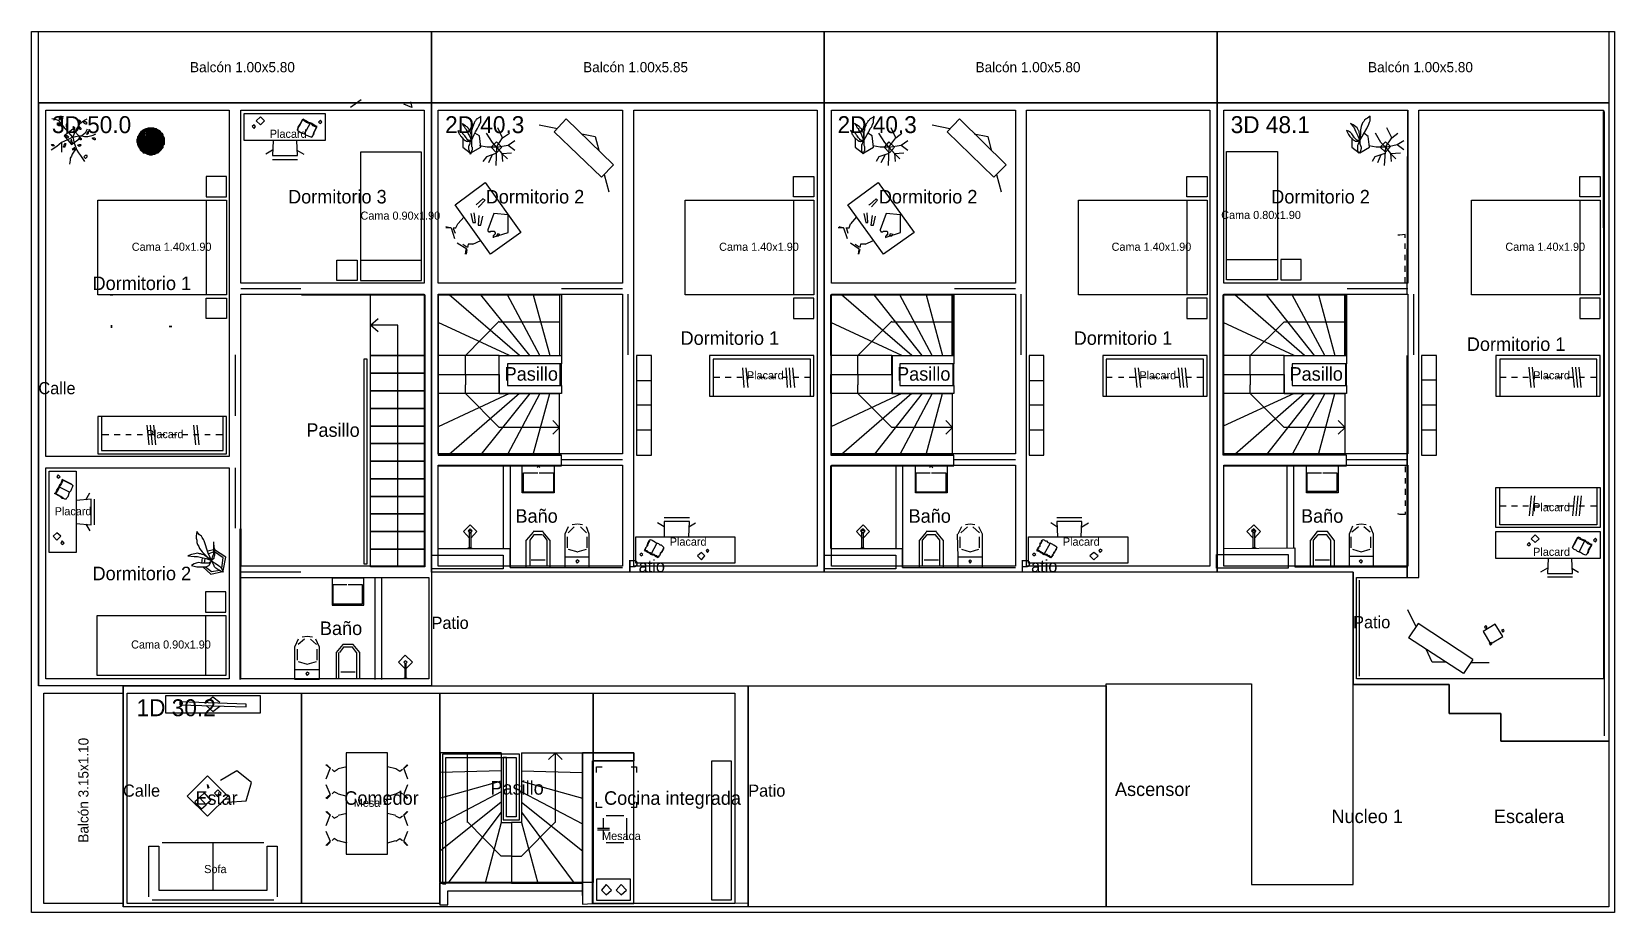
# Model space of a CAD drawing. Header units: metres. Extents: x 0 to 71.6, y 0 to 13.3.
# Drawn here: x 0 to 23.39, y 0 to 13.02 of the extents above; entities that cross this region are included whole.
import ezdxf

# ---------------------------------------------------------------- set-up
doc = ezdxf.new("R2010")
doc.units = ezdxf.units.M
for name, color, linetype in [('Trazo_Cotas', 9, 'Continuous'), ('Trazo_Equipamiento', 8, 'Continuous'), ('Trazo_Estancias', 3, 'Continuous'), ('Trazo_Fachada', 30, 'Continuous'), ('Trazo_Medianeras', 8, 'Continuous'), ('Trazo_Nucleos', 252, 'Continuous'), ('Trazo_Patios', 3, 'Continuous'), ('Trazo_Puertas', 1, 'Continuous'), ('Trazo_Terreno', 7, 'Continuous'), ('Trazo_Unidad', 7, 'Continuous'), ('Trazo_Ventanas', 5, 'Continuous')]:
    doc.layers.add(name, color=color, linetype=linetype)

msp = doc.modelspace()

# ---------------------------------------------------------------- texts
at = {"layer": 'Trazo_Cotas'}
for s, p in [('Balcón 1.00x5.80', (2.34, 12.42)), ('Balcón 1.00x5.85', (8.15, 12.42)), ('Balcón 1.00x5.80', (13.95, 12.42)), ('Balcón 1.00x5.80', (19.75, 12.42))]:
    msp.add_text(s, height=0.15, dxfattribs=at).set_placement(p)
msp.add_text('Balcón 3.15x1.10', height=0.15, rotation=90, dxfattribs=at).set_placement((0.84, 1.03))
at = {"layer": 'Trazo_Equipamiento', "color": 8}
for s, p in [('Placard', (3.52, 11.45)), ('Cama 0.90x1.90', (4.86, 10.24)), ('Cama 0.80x1.90', (17.58, 10.25)), ('Cama 1.40x1.90', (1.48, 9.78)), ('Cama 1.40x1.90', (10.16, 9.78)), ('Cama 1.40x1.90', (15.96, 9.78)), ('Cama 1.40x1.90', (21.78, 9.78)), ('Placard', (10.57, 7.88)), ('Placard', (16.37, 7.88)), ('Placard', (22.19, 7.88)), ('Placard', (1.7, 7.01)), ('Placard', (0.34, 5.87)), ('Placard', (22.19, 5.93)), ('Placard', (9.43, 5.42)), ('Placard', (15.24, 5.42)), ('Placard', (22.19, 5.27)), ('Cama 0.90x1.90', (1.47, 3.9)), ('Mesa 4', (4.76, 1.56)), ('Mesada', (8.43, 1.07)), ('Sofa', (2.55, 0.58))]:
    msp.add_text(s, height=0.12, dxfattribs=at).set_placement(p)
at = {"layer": 'Trazo_Estancias', "color": 5}
for s, p in [('Dormitorio 3', (3.79, 10.48)), ('Dormitorio 2', (6.71, 10.48)), ('Dormitorio 2', (12.52, 10.48)), ('Dormitorio 2', (18.32, 10.48)), ('Dormitorio 1', (0.9, 9.2)), ('Dormitorio 1', (9.59, 8.39)), ('Dormitorio 1', (15.4, 8.39)), ('Dormitorio 1', (21.21, 8.3)), ('Dormitorio 2', (0.9, 4.91))]:
    msp.add_text(s, height=0.2, dxfattribs=at).set_placement(p)
at = {"layer": 'Trazo_Estancias', "color": 8}
for p in [(6.99, 7.86), (12.79, 7.86), (18.59, 7.86), (4.06, 7.03), (6.78, 1.74)]:
    msp.add_text('Pasillo', height=0.2, dxfattribs=at).set_placement(p)
at = {"layer": 'Trazo_Estancias', "color": 4}
for p in [(7.15, 5.76), (12.96, 5.76), (18.76, 5.76), (4.26, 4.1)]:
    msp.add_text('Baño', height=0.2, dxfattribs=at).set_placement(p)
at = {"layer": 'Trazo_Estancias', "color": 2}
msp.add_text('Estar', height=0.2, dxfattribs=at).set_placement((2.42, 1.59))
at = {"layer": 'Trazo_Estancias', "color": 40}
msp.add_text('Comedor', height=0.2, dxfattribs=at).set_placement((4.62, 1.59))
at = {"layer": 'Trazo_Estancias', "color": 30}
msp.add_text('Cocina integrada', height=0.2, dxfattribs=at).set_placement((8.46, 1.59))
at = {"layer": 'Trazo_Fachada'}
for s, p in [('Calle', (0.1, 7.66)), ('Patio', (8.81, 5.03)), ('Patio', (14.61, 5.03)), ('Patio', (5.91, 4.19)), ('Patio', (19.53, 4.2)), ('Calle', (1.35, 1.71)), ('Patio', (10.59, 1.71))]:
    msp.add_text(s, height=0.18, dxfattribs=at).set_placement(p)
at = {"layer": 'Trazo_Nucleos'}
for s, p in [('Ascensor', (16.01, 1.72)), ('Nucleo 1', (19.21, 1.32)), ('Escalera', (21.61, 1.32))]:
    msp.add_text(s, height=0.2, dxfattribs=at).set_placement(p)
at = {"layer": 'Trazo_Unidad'}
for s, p in [('3D 50.0', (0.3, 11.52)), ('2D 40.3', (6.11, 11.52)), ('2D 40.3', (11.91, 11.52)), ('3D 48.1', (17.72, 11.52)), ('1D 30.2', (1.55, 2.9))]:
    msp.add_text(s, height=0.25, dxfattribs=at).set_placement(p)

# ---------------------------------------------------------------- linework, layer by layer
at = {"layer": 'Trazo_Cotas'}
for points in [[(5.91, 13.02), (5.91, 11.97), (0.1, 11.97), (0.1, 13.02)], [(11.71, 13.02), (11.71, 11.97), (5.91, 11.97), (5.91, 13.02)], [(17.52, 13.02), (17.52, 11.97), (11.71, 11.97), (11.71, 13.02)], [(23.31, 13.02), (23.31, 11.97), (17.52, 11.97), (17.52, 13.02)], [(1.35, 3.24), (1.35, 0.13), (0.18, 0.13), (0.18, 3.24)]]:
    msp.add_lwpolyline(points, close=True, dxfattribs=at)
at = {"layer": 'Trazo_Equipamiento', "color": 9}
for p, q in [((4.87, 12.01), (4.71, 11.9)), ((5.62, 11.9), (5.5, 11.95)), ((5.6, 11.98), (5.62, 11.9)), ((7.72, 11.54), (7.9, 11.73)), ((7.9, 11.73), (8.6, 11.05)), ((13.53, 11.54), (13.71, 11.73)), ((13.71, 11.73), (14.4, 11.05)), ((4.03, 11.51), (4.12, 11.67)), ((6.62, 11.48), (6.55, 11.52)), ((6.96, 11.45), (7.06, 11.52)), ((7.5, 11.64), (7.77, 11.59)), ((7.72, 11.54), (8.42, 10.87)), ((12.42, 11.48), (12.36, 11.52)), ((12.77, 11.45), (12.86, 11.52)), ((13.31, 11.64), (13.57, 11.59)), ((13.53, 11.54), (14.22, 10.87)), ((19.75, 11.47), (19.69, 11.52)), ((20.1, 11.45), (20.19, 11.52)), ((3.56, 11.27), (3.46, 11.21)), ((3.92, 11.27), (4.02, 11.21)), ((6.87, 11.31), (6.86, 11.04)), ((7.04, 11.34), (7.14, 11.27)), ((12.67, 11.31), (12.66, 11.04)), ((12.85, 11.34), (12.95, 11.27)), ((20.01, 11.31), (19.99, 11.04)), ((20.18, 11.35), (20.28, 11.28)), ((3.56, 11.13), (3.93, 11.13)), ((6.8, 11.19), (6.75, 11.08)), ((6.95, 11.22), (6.96, 11.1)), ((6.95, 11.22), (7.03, 11.14)), ((8.42, 10.87), (8.6, 11.05)), ((12.61, 11.19), (12.55, 11.08)), ((12.75, 11.22), (12.76, 11.1)), ((12.75, 11.22), (12.83, 11.14)), ((14.22, 10.87), (14.4, 11.05)), ((19.94, 11.2), (19.89, 11.08)), ((20.08, 11.22), (20.09, 11.1)), ((20.08, 11.22), (20.16, 11.14)), ((8.46, 10.91), (8.53, 10.65)), ((14.26, 10.91), (14.33, 10.65)), ((2.58, 10.53), (2.58, 9.13)), ((11.26, 10.53), (11.26, 9.13)), ((17.07, 10.53), (17.07, 9.13)), ((22.88, 10.53), (22.88, 9.13)), ((6.12, 10.14), (6.2, 10.12)), ((6.2, 10.12), (6.12, 10.12)), ((6.2, 10.12), (6.25, 9.96)), ((6.23, 10.11), (6.26, 10.04)), ((6.39, 10.28), (6.3, 10.18)), ((12, 10.12), (11.92, 10.12)), ((11.93, 10.14), (12, 10.12)), ((12, 10.12), (12.05, 9.96)), ((12.04, 10.11), (12.06, 10.04)), ((12.19, 10.28), (12.1, 10.18)), ((6.29, 9.9), (6.43, 9.81)), ((6.37, 9.88), (6.43, 9.84)), ((6.52, 9.88), (6.64, 9.93)), ((12.1, 9.9), (12.23, 9.81)), ((12.17, 9.88), (12.23, 9.84)), ((12.32, 9.88), (12.44, 9.93)), ((4.86, 9.64), (5.76, 9.64)), ((6.41, 9.73), (6.42, 9.8)), ((6.43, 9.8), (6.42, 9.73)), ((12.24, 9.8), (12.22, 9.73)), ((12.22, 9.73), (12.23, 9.8)), ((17.66, 9.65), (18.41, 9.65)), ((10.53, 7.76), (10.51, 8.05)), ((10.53, 7.76), (10.51, 8.05)), ((10.59, 7.76), (10.56, 8.05)), ((10.59, 7.76), (10.56, 8.05)), ((11.17, 7.76), (11.15, 8.05)), ((11.17, 7.76), (11.15, 8.05)), ((11.22, 7.76), (11.2, 8.05)), ((11.22, 7.76), (11.2, 8.05)), ((11.28, 7.76), (11.25, 8.05)), ((11.28, 7.76), (11.25, 8.05)), ((16.34, 7.76), (16.31, 8.05)), ((16.34, 7.76), (16.31, 8.05)), ((16.39, 7.76), (16.36, 8.05)), ((16.39, 7.76), (16.36, 8.05)), ((16.98, 7.76), (16.95, 8.05)), ((16.98, 7.76), (16.95, 8.05)), ((17.03, 7.76), (17, 8.05)), ((17.03, 7.76), (17, 8.05)), ((17.08, 7.76), (17.05, 8.05)), ((17.08, 7.76), (17.05, 8.05)), ((22.16, 7.76), (22.13, 8.06)), ((22.16, 7.76), (22.13, 8.06)), ((22.21, 7.76), (22.18, 8.06)), ((22.21, 7.76), (22.18, 8.06)), ((22.8, 7.76), (22.77, 8.06)), ((22.8, 7.76), (22.77, 8.06)), ((22.85, 7.76), (22.82, 8.06)), ((22.85, 7.76), (22.82, 8.06)), ((22.9, 7.76), (22.87, 8.06)), ((22.9, 7.76), (22.87, 8.06)), ((10.07, 7.91), (10.17, 7.91)), ((10.07, 7.91), (10.17, 7.91)), ((10.25, 7.91), (10.34, 7.91)), ((10.25, 7.91), (10.34, 7.91)), ((10.42, 7.91), (10.5, 7.91)), ((10.42, 7.91), (10.5, 7.91)), ((10.59, 7.91), (10.67, 7.91)), ((10.59, 7.91), (10.67, 7.91)), ((10.75, 7.91), (10.84, 7.91)), ((10.75, 7.91), (10.84, 7.91)), ((10.92, 7.91), (11, 7.91)), ((10.92, 7.91), (11, 7.91)), ((11.09, 7.91), (11.17, 7.91)), ((11.09, 7.91), (11.17, 7.91)), ((11.25, 7.91), (11.34, 7.91)), ((11.25, 7.91), (11.34, 7.91)), ((11.42, 7.91), (11.51, 7.91)), ((11.42, 7.91), (11.51, 7.91)), ((15.88, 7.91), (15.97, 7.91)), ((15.88, 7.91), (15.97, 7.91)), ((16.06, 7.91), (16.14, 7.91)), ((16.06, 7.91), (16.14, 7.91)), ((16.22, 7.91), (16.31, 7.91)), ((16.22, 7.91), (16.31, 7.91)), ((16.39, 7.91), (16.47, 7.91)), ((16.39, 7.91), (16.47, 7.91)), ((16.55, 7.91), (16.64, 7.91)), ((16.55, 7.91), (16.64, 7.91)), ((16.72, 7.91), (16.8, 7.91)), ((16.72, 7.91), (16.8, 7.91)), ((16.89, 7.91), (16.97, 7.91)), ((16.89, 7.91), (16.97, 7.91)), ((17.05, 7.91), (17.14, 7.91)), ((17.05, 7.91), (17.14, 7.91)), ((17.22, 7.91), (17.32, 7.91)), ((17.22, 7.91), (17.32, 7.91)), ((21.7, 7.91), (21.79, 7.91)), ((21.7, 7.91), (21.79, 7.91)), ((21.87, 7.91), (21.96, 7.91)), ((21.87, 7.91), (21.96, 7.91)), ((22.04, 7.91), (22.12, 7.91)), ((22.04, 7.91), (22.12, 7.91)), ((22.21, 7.91), (22.29, 7.91)), ((22.21, 7.91), (22.29, 7.91)), ((22.37, 7.91), (22.45, 7.91)), ((22.37, 7.91), (22.45, 7.91)), ((22.54, 7.91), (22.62, 7.91)), ((22.54, 7.91), (22.62, 7.91)), ((22.7, 7.91), (22.79, 7.91)), ((22.7, 7.91), (22.79, 7.91)), ((22.87, 7.91), (22.95, 7.91)), ((22.87, 7.91), (22.95, 7.91)), ((23.04, 7.91), (23.13, 7.91)), ((23.04, 7.91), (23.13, 7.91)), ((1.14, 7.06), (1.03, 7.06)), ((1.14, 7.06), (1.03, 7.06)), ((1.31, 7.06), (1.22, 7.06)), ((1.31, 7.06), (1.22, 7.06)), ((1.47, 7.06), (1.39, 7.06)), ((1.47, 7.06), (1.39, 7.06)), ((1.64, 7.06), (1.56, 7.06)), ((1.64, 7.06), (1.56, 7.06)), ((1.7, 7.2), (1.73, 6.91)), ((1.7, 7.2), (1.73, 6.91)), ((1.81, 7.06), (1.72, 7.06)), ((1.81, 7.06), (1.72, 7.06)), ((1.75, 7.2), (1.78, 6.91)), ((1.75, 7.2), (1.78, 6.91)), ((1.8, 7.2), (1.83, 6.91)), ((1.8, 7.2), (1.83, 6.91)), ((1.97, 7.06), (1.89, 7.06)), ((1.97, 7.06), (1.89, 7.06)), ((2.14, 7.06), (2.06, 7.06)), ((2.14, 7.06), (2.06, 7.06)), ((2.31, 7.06), (2.22, 7.06)), ((2.31, 7.06), (2.22, 7.06)), ((2.39, 7.2), (2.42, 6.91)), ((2.39, 7.2), (2.42, 6.91)), ((2.47, 7.06), (2.39, 7.06)), ((2.47, 7.06), (2.39, 7.06)), ((2.44, 7.2), (2.47, 6.91)), ((2.44, 7.2), (2.47, 6.91)), ((2.64, 7.06), (2.56, 7.06)), ((2.64, 7.06), (2.56, 7.06)), ((2.83, 7.06), (2.72, 7.06)), ((2.83, 7.06), (2.72, 7.06)), ((0.56, 6.21), (0.4, 6.29)), ((0.8, 6.1), (0.86, 6.2)), ((0.93, 5.73), (0.93, 6.11)), ((22.16, 6.16), (22.13, 5.86)), ((22.16, 6.16), (22.13, 5.86)), ((22.21, 6.16), (22.18, 5.86)), ((22.21, 6.16), (22.18, 5.86)), ((22.8, 6.16), (22.77, 5.86)), ((22.8, 6.16), (22.77, 5.86)), ((22.85, 6.16), (22.82, 5.86)), ((22.85, 6.16), (22.82, 5.86)), ((22.9, 6.16), (22.87, 5.86)), ((22.9, 6.16), (22.87, 5.86)), ((21.7, 6.01), (21.79, 6.01)), ((21.7, 6.01), (21.79, 6.01)), ((21.87, 6.01), (21.96, 6.01)), ((21.87, 6.01), (21.96, 6.01)), ((22.04, 6.01), (22.12, 6.01)), ((22.04, 6.01), (22.12, 6.01)), ((22.21, 6.01), (22.29, 6.01)), ((22.21, 6.01), (22.29, 6.01)), ((22.37, 6.01), (22.45, 6.01)), ((22.37, 6.01), (22.45, 6.01)), ((22.54, 6.01), (22.62, 6.01)), ((22.54, 6.01), (22.62, 6.01)), ((22.7, 6.01), (22.79, 6.01)), ((22.7, 6.01), (22.79, 6.01)), ((22.87, 6.01), (22.95, 6.01)), ((22.87, 6.01), (22.95, 6.01)), ((23.04, 6.01), (23.13, 6.01)), ((23.04, 6.01), (23.13, 6.01)), ((0.8, 5.74), (0.86, 5.64)), ((9.35, 5.7), (9.25, 5.76)), ((9.72, 5.83), (9.35, 5.83)), ((9.71, 5.7), (9.81, 5.76)), ((15.15, 5.7), (15.06, 5.76)), ((15.52, 5.83), (15.15, 5.83)), ((15.52, 5.7), (15.62, 5.76)), ((9.24, 5.46), (9.15, 5.29)), ((15.05, 5.46), (14.96, 5.29)), ((22.87, 5.33), (22.96, 5.5)), ((2.52, 5.24), (2.51, 5.16)), ((2.56, 5.23), (2.55, 5.16)), ((2.69, 5.36), (2.6, 5.34)), ((2.69, 5.33), (2.62, 5.3)), ((22.4, 5.09), (22.3, 5.03)), ((22.4, 4.96), (22.77, 4.96)), ((22.76, 5.09), (22.86, 5.03)), ((20.46, 4.22), (20.34, 4.47)), ((2.57, 4.39), (2.57, 3.5)), ((20.49, 4.27), (20.35, 4.06)), ((21.3, 3.74), (20.49, 4.27)), ((21.16, 3.53), (20.35, 4.06)), ((21.3, 3.74), (21.16, 3.53)), ((21.54, 3.69), (21.27, 3.69)), ((4.41, 2.13), (4.35, 2.18)), ((4.41, 2.13), (4.35, 1.97)), ((4.36, 2.18), (4.41, 2.13)), ((4.66, 2.15), (4.53, 2.12)), ((5.38, 2.12), (5.26, 2.15)), ((5.5, 2.13), (5.56, 2.18)), ((5.55, 2.18), (5.5, 2.13)), ((5.56, 1.97), (5.5, 2.13)), ((4.35, 1.89), (4.41, 1.74)), ((5.5, 1.74), (5.56, 1.89)), ((2.41, 1.64), (2.48, 1.7)), ((2.48, 1.7), (2.56, 1.77)), ((2.48, 1.7), (2.58, 1.59)), ((2.48, 1.7), (2.58, 1.59)), ((2.65, 1.66), (2.55, 1.77)), ((2.58, 1.6), (2.65, 1.66)), ((4.35, 1.69), (4.41, 1.74)), ((4.41, 1.73), (4.36, 1.68)), ((4.53, 1.75), (4.66, 1.72)), ((5.26, 1.72), (5.38, 1.75)), ((5.56, 1.69), (5.5, 1.74)), ((5.5, 1.73), (5.55, 1.68)), ((2.51, 1.53), (2.41, 1.63)), ((2.51, 1.53), (2.58, 1.59)), ((4.41, 1.43), (4.35, 1.49)), ((4.41, 1.44), (4.35, 1.28)), ((4.36, 1.49), (4.41, 1.44)), ((4.66, 1.46), (4.53, 1.43)), ((5.38, 1.43), (5.26, 1.46)), ((5.5, 1.43), (5.56, 1.49)), ((5.55, 1.49), (5.5, 1.44)), ((5.56, 1.28), (5.5, 1.44)), ((4.35, 1.2), (4.41, 1.05)), ((5.5, 1.05), (5.56, 1.2)), ((3.43, 1.03), (1.93, 1.03)), ((2.68, 1.03), (2.68, 0.33)), ((3.63, 0.98), (3.63, 0.23)), ((4.35, 0.99), (4.41, 1.05)), ((4.41, 1.04), (4.36, 0.99)), ((4.53, 1.06), (4.66, 1.03)), ((5.26, 1.03), (5.38, 1.06)), ((5.56, 0.99), (5.5, 1.05)), ((5.5, 1.04), (5.55, 0.99)), ((3.58, 0.18), (1.78, 0.18))]:
    msp.add_line(p, q, dxfattribs=at)
at = {"layer": 'Trazo_Equipamiento', "color": 8}
for p, q in [((0.25, 11.86), (2.92, 11.86)), ((3.1, 11.86), (5.79, 11.86)), ((6.03, 11.86), (8.72, 11.86)), ((8.9, 11.86), (11.59, 11.86)), ((11.83, 11.86), (14.53, 11.86)), ((14.7, 11.86), (17.4, 11.86)), ((20.33, 9.13), (20.34, 11.86)), ((20.3, 9.81), (20.3, 9.89)), ((20.3, 9.64), (20.3, 9.72)), ((20.3, 9.47), (20.3, 9.56)), ((20.3, 9.31), (20.3, 9.39)), ((7.21, 8.23), (6.17, 9.13)), ((7.36, 8.23), (6.64, 9.13)), ((7.51, 8.23), (7.03, 9.13)), ((7.8, 9.13), (7.8, 8.23)), ((7.83, 9.13), (7.83, 8.23)), ((13.01, 8.23), (11.97, 9.13)), ((13.16, 8.23), (12.45, 9.13)), ((13.31, 8.23), (12.83, 9.13)), ((13.6, 9.13), (13.6, 8.23)), ((13.63, 9.13), (13.63, 8.23)), ((18.81, 8.23), (17.78, 9.13)), ((18.96, 8.23), (18.25, 9.13)), ((19.11, 8.23), (18.63, 9.13)), ((19.4, 9.13), (19.4, 8.23)), ((19.43, 9.13), (19.43, 8.23)), ((7.06, 8.23), (6.01, 8.72)), ((6.91, 8.74), (6.41, 8.23)), ((6.91, 8.73), (7.8, 8.73)), ((7.24, 8.73), (7.52, 8.73)), ((12.86, 8.23), (11.81, 8.72)), ((12.71, 8.74), (12.21, 8.23)), ((12.71, 8.73), (13.61, 8.73)), ((13.05, 8.73), (13.32, 8.73)), ((18.66, 8.23), (17.61, 8.72)), ((18.51, 8.73), (18.01, 8.23)), ((18.51, 8.73), (19.41, 8.73)), ((18.85, 8.73), (19.13, 8.73)), ((6.41, 7.95), (6.41, 8.23)), ((12.21, 7.95), (12.21, 8.23)), ((18.01, 7.95), (18.01, 8.23)), ((7.81, 7.79), (7.81, 8.11)), ((7.83, 7.79), (7.83, 8.11)), ((13.62, 7.79), (13.62, 8.11)), ((13.63, 7.79), (13.63, 8.11)), ((19.42, 7.79), (19.42, 8.11)), ((19.43, 7.79), (19.43, 8.11)), ((6.41, 7.95), (6.41, 7.8)), ((6.41, 7.67), (6.41, 7.8)), ((9.16, 7.86), (8.94, 7.86)), ((12.21, 7.95), (12.21, 7.8)), ((12.21, 7.67), (12.21, 7.8)), ((14.96, 7.86), (14.74, 7.86)), ((18.01, 7.95), (18.01, 7.8)), ((18.01, 7.67), (18.01, 7.8)), ((20.76, 7.87), (20.54, 7.87)), ((7.06, 7.67), (6.01, 7.18)), ((7.21, 7.67), (6.17, 6.77)), ((6.41, 7.67), (6.91, 7.17)), ((7.36, 7.67), (6.64, 6.77)), ((6.91, 7.67), (7.8, 7.67)), ((7.51, 7.67), (7.03, 6.77)), ((9.16, 7.5), (8.94, 7.5)), ((12.86, 7.67), (11.81, 7.18)), ((13.01, 7.67), (11.97, 6.77)), ((12.21, 7.67), (12.71, 7.17)), ((13.16, 7.67), (12.45, 6.77)), ((12.71, 7.67), (13.61, 7.67)), ((13.31, 7.67), (12.83, 6.77)), ((14.96, 7.5), (14.74, 7.5)), ((18.66, 7.67), (17.61, 7.19)), ((18.81, 7.67), (17.78, 6.77)), ((18.01, 7.67), (18.51, 7.17)), ((18.96, 7.67), (18.25, 6.77)), ((18.51, 7.67), (19.41, 7.67)), ((19.11, 7.67), (18.63, 6.77)), ((20.76, 7.5), (20.54, 7.5)), ((7.8, 7.17), (6.91, 7.17)), ((9.16, 7.13), (8.94, 7.13)), ((13.61, 7.17), (12.71, 7.17)), ((14.96, 7.13), (14.74, 7.13)), ((19.41, 7.17), (18.51, 7.17)), ((20.76, 7.13), (20.54, 7.13)), ((6.97, 6.6), (6.97, 5.38)), ((7.07, 6.6), (7.07, 5.38)), ((12.77, 6.6), (12.77, 5.38)), ((12.87, 6.6), (12.87, 5.38)), ((18.55, 6.61), (18.55, 5.38)), ((18.65, 6.61), (18.65, 5.38)), ((20.3, 6.59), (20.3, 6.51)), ((20.3, 6.42), (20.3, 6.34)), ((20.3, 6.26), (20.3, 6.17)), ((20.3, 6.09), (20.3, 6.01)), ((3.08, 3.44), (3.09, 5.67)), ((7.41, 5.62), (7.31, 5.5)), ((7.56, 5.63), (7.41, 5.63)), ((7.66, 5.5), (7.56, 5.62)), ((7.93, 5.7), (7.88, 5.59)), ((8.02, 5.7), (7.93, 5.61)), ((8.06, 5.74), (7.99, 5.73)), ((8.14, 5.73), (8.07, 5.74)), ((8.2, 5.61), (8.11, 5.7)), ((8.24, 5.59), (8.2, 5.7)), ((13.22, 5.62), (13.12, 5.5)), ((13.37, 5.63), (13.22, 5.63)), ((13.47, 5.5), (13.37, 5.62)), ((13.74, 5.7), (13.69, 5.59)), ((13.83, 5.7), (13.73, 5.61)), ((13.87, 5.74), (13.8, 5.73)), ((13.94, 5.73), (13.87, 5.74)), ((14.01, 5.61), (13.91, 5.7)), ((14.05, 5.59), (14, 5.7)), ((19, 5.63), (18.9, 5.5)), ((19.15, 5.63), (19, 5.63)), ((19.25, 5.5), (19.15, 5.63)), ((19.52, 5.71), (19.47, 5.59)), ((19.61, 5.7), (19.51, 5.62)), ((19.65, 5.74), (19.58, 5.73)), ((19.72, 5.73), (19.65, 5.74)), ((19.78, 5.62), (19.69, 5.7)), ((19.83, 5.59), (19.78, 5.71)), ((6.01, 5.38), (7.07, 5.38)), ((6.01, 5.38), (7.07, 5.38)), ((7.07, 5.1), (7.07, 5.38)), ((7.42, 5.58), (7.36, 5.5)), ((7.36, 5.5), (7.36, 5.12)), ((7.55, 5.58), (7.42, 5.58)), ((7.62, 5.5), (7.56, 5.58)), ((7.62, 5.12), (7.62, 5.5)), ((7.66, 5.5), (7.66, 5.1)), ((7.92, 5.39), (7.92, 5.55)), ((8.21, 5.39), (8.21, 5.55)), ((11.81, 5.38), (12.87, 5.38)), ((11.81, 5.38), (12.87, 5.38)), ((12.87, 5.1), (12.87, 5.38)), ((13.23, 5.58), (13.16, 5.5)), ((13.16, 5.5), (13.16, 5.12)), ((13.36, 5.58), (13.23, 5.58)), ((13.42, 5.5), (13.36, 5.58)), ((13.42, 5.12), (13.42, 5.5)), ((13.47, 5.5), (13.47, 5.1)), ((13.72, 5.39), (13.72, 5.55)), ((14.01, 5.39), (14.01, 5.55)), ((19.01, 5.58), (18.94, 5.5)), ((18.94, 5.5), (18.94, 5.12)), ((19.14, 5.58), (19.01, 5.58)), ((19.2, 5.5), (19.14, 5.58)), ((19.2, 5.12), (19.2, 5.5)), ((19.25, 5.5), (19.25, 5.11)), ((19.5, 5.39), (19.5, 5.55)), ((19.79, 5.39), (19.79, 5.55)), ((7.38, 5.21), (7.59, 5.21)), ((8.24, 5.25), (7.88, 5.25)), ((7.93, 5.37), (8.07, 5.33)), ((8.06, 5.33), (8.2, 5.37)), ((13.19, 5.21), (13.4, 5.21)), ((14.05, 5.25), (13.69, 5.25)), ((13.74, 5.37), (13.87, 5.33)), ((13.87, 5.33), (14, 5.37)), ((18.97, 5.21), (19.18, 5.21)), ((19.83, 5.26), (19.47, 5.26)), ((19.52, 5.37), (19.65, 5.33)), ((19.65, 5.33), (19.78, 5.37)), ((5.07, 4.94), (5.07, 3.44)), ((5.17, 4.94), (5.17, 3.44)), ((19.62, 4.91), (19.62, 3.49)), ((3.94, 4.04), (3.89, 3.93)), ((4.03, 4.04), (3.94, 3.96)), ((4.07, 4.08), (4, 4.07)), ((4.15, 4.07), (4.07, 4.08)), ((4.21, 3.96), (4.12, 4.04)), ((4.25, 3.93), (4.2, 4.04)), ((3.93, 3.73), (3.93, 3.89)), ((4.22, 3.73), (4.22, 3.89)), ((4.6, 3.96), (4.5, 3.84)), ((4.5, 3.84), (4.5, 3.45)), ((4.54, 3.46), (4.54, 3.84)), ((4.61, 3.92), (4.55, 3.84)), ((4.75, 3.96), (4.6, 3.96)), ((4.74, 3.92), (4.61, 3.92)), ((4.8, 3.84), (4.74, 3.92)), ((4.85, 3.84), (4.75, 3.96)), ((4.8, 3.84), (4.8, 3.46)), ((3.89, 3.59), (4.25, 3.59)), ((3.94, 3.71), (4.07, 3.67)), ((4.07, 3.67), (4.21, 3.71)), ((4.78, 3.55), (4.57, 3.55)), ((1.41, 0.15), (1.41, 3.21)), ((6.94, 2.36), (6.04, 2.36)), ((7.24, 2.36), (8.14, 2.36)), ((8.29, 0.13), (8.29, 2.24)), ((8.86, 2.15), (8.94, 2.15)), ((8.94, 2.15), (8.94, 2.07)), ((6.94, 2.09), (6.04, 2.07)), ((6.94, 1.94), (6.04, 1.69)), ((7.24, 2.09), (8.14, 2.07)), ((7.24, 1.94), (8.14, 1.69)), ((6.94, 1.78), (6.04, 1.31)), ((7.24, 1.78), (8.14, 1.31)), ((6.94, 1.63), (6.04, 0.91)), ((6.94, 1.48), (6.15, 0.43)), ((7.24, 1.63), (8.14, 0.91)), ((7.24, 1.48), (8.02, 0.43)), ((8.49, 1.43), (8.75, 1.43)), ((6.44, 1.34), (6.94, 0.83)), ((6.94, 1.33), (6.7, 0.43)), ((7.24, 0.83), (7.74, 1.34)), ((7.24, 1.33), (7.48, 0.43)), ((8.54, 1.24), (8.36, 1.24)), ((8.36, 1.22), (8.54, 1.22)), ((8.45, 1.24), (8.45, 1.39)), ((8.45, 1.07), (8.45, 1.22)), ((8.79, 1.39), (8.79, 1.07)), ((8.75, 1.03), (8.49, 1.03)), ((7.09, 0.83), (6.94, 0.83)), ((7.09, 0.83), (7.24, 0.83)), ((8.29, 0.13), (10.59, 0.14))]:
    msp.add_line(p, q, dxfattribs=at)
at = {"layer": 'Trazo_Equipamiento', "color": 9}
for points in [[(0.61, 11.46), (0.47, 11.62), (0.44, 11.66), (0.4, 11.7), (0.38, 11.71), (0.35, 11.72), (0.3, 11.73)], [(0.41, 11.71), (0.41, 11.76), (0.42, 11.77), (0.44, 11.77), (0.44, 11.76), (0.43, 11.74), (0.41, 11.71)], [(0.46, 11.77), (0.45, 11.71), (0.45, 11.65)], [(0.61, 11.46), (0.65, 11.55), (0.67, 11.59), (0.69, 11.62), (0.71, 11.66), (0.73, 11.67), (0.75, 11.69), (0.78, 11.71), (0.82, 11.73)], [(0.71, 11.67), (0.7, 11.68), (0.7, 11.69), (0.69, 11.71), (0.71, 11.71), (0.72, 11.69), (0.71, 11.68), (0.71, 11.67)], [(3.93, 11.57), (3.94, 11.6), (3.94, 11.61), (3.97, 11.65), (4.01, 11.73)], [(3.93, 11.56), (3.94, 11.58), (3.94, 11.6), (3.97, 11.64), (4.01, 11.72)], [(4.01, 11.73), (4.04, 11.71), (4.06, 11.7), (4.09, 11.68), (4.12, 11.67)], [(4.01, 11.72), (4.03, 11.7), (4.06, 11.68), (4.08, 11.67), (4.11, 11.66)], [(6.5, 11.41), (6.54, 11.5), (6.56, 11.54), (6.59, 11.59), (6.61, 11.63), (6.62, 11.64), (6.62, 11.65), (6.63, 11.66), (6.63, 11.67), (6.64, 11.68), (6.64, 11.77)], [(6.64, 11.77), (6.62, 11.75), (6.6, 11.74), (6.59, 11.73), (6.58, 11.73), (6.57, 11.72), (6.56, 11.7), (6.55, 11.69), (6.54, 11.67), (6.54, 11.66), (6.53, 11.65), (6.53, 11.64), (6.52, 11.63), (6.52, 11.62), (6.5, 11.56), (6.5, 11.41)], [(12.3, 11.41), (12.35, 11.5), (12.37, 11.54), (12.39, 11.59), (12.41, 11.61), (12.42, 11.63), (12.42, 11.64), (12.43, 11.65), (12.43, 11.66), (12.44, 11.67), (12.44, 11.72), (12.45, 11.75), (12.45, 11.77)], [(12.45, 11.77), (12.43, 11.75), (12.39, 11.73), (12.38, 11.72), (12.37, 11.7), (12.36, 11.7), (12.36, 11.69), (12.35, 11.67), (12.33, 11.65), (12.33, 11.63), (12.32, 11.62), (12.31, 11.59), (12.31, 11.56), (12.3, 11.54), (12.3, 11.41)], [(19.63, 11.41), (19.73, 11.59), (19.76, 11.65), (19.77, 11.68), (19.78, 11.7), (19.78, 11.77)], [(19.78, 11.77), (19.74, 11.74), (19.72, 11.73), (19.7, 11.71), (19.69, 11.69), (19.67, 11.67), (19.65, 11.62), (19.64, 11.57), (19.64, 11.52), (19.63, 11.41)], [(0.43, 11.64), (0.41, 11.63), (0.4, 11.63), (0.38, 11.65), (0.38, 11.67), (0.41, 11.67), (0.42, 11.66), (0.43, 11.64)], [(0.55, 11.45), (0.52, 11.46), (0.5, 11.47), (0.5, 11.49), (0.51, 11.49), (0.53, 11.48), (0.55, 11.46)], [(0.63, 11.56), (0.64, 11.58), (0.64, 11.6), (0.62, 11.62), (0.61, 11.61), (0.62, 11.59), (0.62, 11.58), (0.63, 11.57)], [(0.61, 11.46), (0.65, 11.47), (0.7, 11.48), (0.74, 11.48), (0.78, 11.47), (0.83, 11.47), (0.91, 11.49), (0.95, 11.51)], [(0.7, 11.61), (0.7, 11.59), (0.71, 11.58), (0.73, 11.58), (0.73, 11.59), (0.7, 11.62)], [(0.82, 11.58), (0.79, 11.52), (0.74, 11.48)], [(0.76, 11.68), (0.78, 11.69), (0.8, 11.69), (0.8, 11.68), (0.81, 11.68), (0.81, 11.65), (0.8, 11.65), (0.78, 11.66), (0.76, 11.68)], [(0.84, 11.55), (0.82, 11.53), (0.82, 11.51), (0.81, 11.51), (0.82, 11.5), (0.84, 11.52), (0.84, 11.55)], [(3.93, 11.56), (3.95, 11.55), (3.98, 11.53), (4, 11.52), (4.03, 11.51)], [(4.13, 11.46), (4.1, 11.47), (4.08, 11.48), (4.05, 11.49), (4.03, 11.51)], [(4.21, 11.61), (4.18, 11.62), (4.16, 11.63), (4.14, 11.65), (4.11, 11.66)], [(4.22, 11.62), (4.19, 11.63), (4.17, 11.64), (4.14, 11.66), (4.12, 11.67)], [(4.13, 11.46), (4.15, 11.47), (4.16, 11.49), (4.17, 11.53), (4.21, 11.61)], [(4.14, 11.46), (4.15, 11.48), (4.17, 11.5), (4.18, 11.54), (4.22, 11.62)], [(6.5, 11.41), (6.45, 11.41), (6.45, 11.42), (6.44, 11.42), (6.43, 11.43), (6.43, 11.44), (6.42, 11.45), (6.4, 11.48), (6.37, 11.51), (6.37, 11.52), (6.35, 11.53), (6.33, 11.55), (6.31, 11.55), (6.3, 11.56)], [(6.3, 11.56), (6.31, 11.53), (6.32, 11.51), (6.33, 11.5), (6.34, 11.48), (6.35, 11.47), (6.36, 11.45), (6.4, 11.41), (6.41, 11.41), (6.42, 11.4), (6.44, 11.4), (6.45, 11.39), (6.45, 11.4), (6.48, 11.4), (6.5, 11.41)], [(6.5, 11.41), (6.5, 11.49), (6.49, 11.51), (6.49, 11.53), (6.48, 11.53), (6.48, 11.56), (6.46, 11.58), (6.46, 11.59), (6.45, 11.59), (6.44, 11.61), (6.42, 11.62), (6.41, 11.63), (6.37, 11.65), (6.36, 11.66)], [(6.36, 11.66), (6.38, 11.63), (6.39, 11.62), (6.4, 11.6), (6.41, 11.59), (6.42, 11.57), (6.44, 11.54), (6.45, 11.51), (6.47, 11.48), (6.5, 11.41)], [(6.49, 11.23), (6.64, 11.31), (6.62, 11.48)], [(6.87, 11.31), (6.81, 11.38), (6.72, 11.52)], [(6.87, 11.31), (6.96, 11.45), (6.89, 11.6)], [(8.13, 11.51), (8.33, 11.47), (8.38, 11.27)], [(12.3, 11.41), (12.26, 11.41), (12.25, 11.42), (12.24, 11.42), (12.24, 11.43), (12.22, 11.45), (12.2, 11.48), (12.19, 11.49), (12.18, 11.51), (12.16, 11.53), (12.14, 11.54), (12.13, 11.55), (12.12, 11.55), (12.1, 11.56)], [(12.1, 11.56), (12.12, 11.53), (12.12, 11.51), (12.13, 11.5), (12.14, 11.48), (12.15, 11.47), (12.16, 11.45), (12.17, 11.44), (12.19, 11.43), (12.21, 11.41), (12.22, 11.41), (12.22, 11.4), (12.24, 11.4), (12.25, 11.39), (12.26, 11.4), (12.28, 11.4), (12.3, 11.41)], [(12.3, 11.41), (12.3, 11.51), (12.29, 11.53), (12.29, 11.54), (12.28, 11.55), (12.28, 11.56), (12.27, 11.57), (12.27, 11.58), (12.26, 11.59), (12.25, 11.59), (12.24, 11.61), (12.23, 11.62), (12.19, 11.64), (12.18, 11.65), (12.16, 11.66)], [(12.16, 11.66), (12.19, 11.63), (12.19, 11.62), (12.2, 11.6), (12.22, 11.59), (12.22, 11.57), (12.26, 11.51), (12.27, 11.48), (12.3, 11.41)], [(12.3, 11.23), (12.44, 11.31), (12.42, 11.48)], [(12.67, 11.31), (12.61, 11.38), (12.52, 11.52)], [(12.67, 11.31), (12.77, 11.45), (12.7, 11.6)], [(13.93, 11.51), (14.13, 11.47), (14.18, 11.27)], [(19.63, 11.41), (19.6, 11.41), (19.58, 11.42), (19.55, 11.45), (19.51, 11.51), (19.49, 11.53), (19.46, 11.55), (19.43, 11.56)], [(19.43, 11.56), (19.46, 11.5), (19.48, 11.47), (19.53, 11.42), (19.55, 11.41), (19.56, 11.4), (19.6, 11.4), (19.63, 11.41)], [(19.63, 11.41), (19.63, 11.49), (19.62, 11.53), (19.62, 11.55), (19.61, 11.56), (19.59, 11.6), (19.53, 11.64), (19.49, 11.66)], [(19.49, 11.66), (19.54, 11.61), (19.57, 11.54), (19.6, 11.48), (19.63, 11.41)], [(19.63, 11.23), (19.77, 11.31), (19.75, 11.47)], [(20.01, 11.31), (19.94, 11.38), (19.86, 11.52)], [(20.01, 11.31), (20.1, 11.45), (20.03, 11.6)], [(0.61, 11.46), (0.53, 11.42), (0.44, 11.38), (0.37, 11.32), (0.29, 11.27)], [(0.44, 11.38), (0.44, 11.31), (0.44, 11.24)], [(0.5, 11.37), (0.5, 11.34), (0.49, 11.32), (0.49, 11.31), (0.47, 11.31), (0.47, 11.32), (0.48, 11.34), (0.5, 11.37)], [(0.66, 11.29), (0.62, 11.24), (0.6, 11.21), (0.59, 11.18), (0.57, 11.15), (0.57, 11.12), (0.56, 11.06)], [(0.59, 11.42), (0.58, 11.41), (0.58, 11.37), (0.59, 11.36), (0.6, 11.36), (0.6, 11.37), (0.61, 11.37), (0.6, 11.39), (0.59, 11.43)], [(0.64, 11.3), (0.63, 11.3), (0.62, 11.29), (0.6, 11.28), (0.63, 11.28), (0.64, 11.3)], [(0.61, 11.46), (0.63, 11.37), (0.67, 11.27), (0.69, 11.23), (0.72, 11.19), (0.78, 11.1)], [(0.68, 11.34), (0.69, 11.34), (0.7, 11.35), (0.72, 11.35), (0.73, 11.34), (0.72, 11.33), (0.7, 11.32), (0.68, 11.34)], [(0.7, 11.45), (0.72, 11.45), (0.73, 11.44), (0.73, 11.42), (0.72, 11.42), (0.69, 11.45)], [(0.9, 11.45), (0.93, 11.45), (0.94, 11.44), (0.94, 11.42), (0.93, 11.42), (0.91, 11.43), (0.9, 11.44), (0.9, 11.45)], [(3.57, 11.41), (3.56, 11.19), (3.93, 11.19), (3.92, 11.41)], [(6.37, 11.45), (6.37, 11.31), (6.48, 11.23)], [(6.48, 11.21), (6.48, 11.24), (6.47, 11.25), (6.47, 11.26), (6.46, 11.28), (6.46, 11.33), (6.47, 11.34), (6.47, 11.35), (6.48, 11.36), (6.48, 11.39), (6.5, 11.41)], [(6.5, 11.41), (6.5, 11.32), (6.51, 11.31), (6.51, 11.27), (6.5, 11.26), (6.5, 11.24), (6.48, 11.21)], [(6.87, 11.31), (6.73, 11.31), (6.62, 11.33)], [(6.87, 11.31), (7.04, 11.34), (7.14, 11.41)], [(6.87, 11.31), (6.95, 11.22), (7.09, 11.23)], [(12.17, 11.45), (12.17, 11.31), (12.28, 11.23)], [(12.29, 11.21), (12.28, 11.24), (12.27, 11.25), (12.27, 11.35), (12.28, 11.36), (12.28, 11.37), (12.3, 11.41)], [(12.3, 11.41), (12.3, 11.34), (12.31, 11.32), (12.31, 11.26), (12.3, 11.25), (12.3, 11.24), (12.29, 11.21)], [(12.67, 11.31), (12.54, 11.31), (12.43, 11.33)], [(12.67, 11.31), (12.85, 11.34), (12.95, 11.41)], [(12.67, 11.31), (12.75, 11.22), (12.89, 11.23)], [(19.51, 11.45), (19.51, 11.31), (19.62, 11.23)], [(19.62, 11.22), (19.6, 11.26), (19.6, 11.34), (19.61, 11.36), (19.63, 11.41)], [(19.63, 11.41), (19.63, 11.36), (19.65, 11.31), (19.65, 11.29), (19.64, 11.26), (19.62, 11.22)], [(20.01, 11.31), (19.87, 11.31), (19.76, 11.33)], [(20.01, 11.31), (20.18, 11.35), (20.28, 11.41)], [(20.01, 11.31), (20.08, 11.22), (20.23, 11.23)], [(0.77, 11.17), (0.79, 11.15), (0.8, 11.15), (0.82, 11.17), (0.82, 11.19), (0.79, 11.19), (0.77, 11.17)], [(6.86, 11.22), (6.72, 11.17), (6.67, 11.1)], [(12.67, 11.22), (12.52, 11.17), (12.48, 11.1)], [(20, 11.22), (19.85, 11.17), (19.81, 11.1)], [(6.6, 10.43), (6.61, 10.43), (6.7, 10.53), (6.67, 10.55), (6.57, 10.46)], [(12.41, 10.43), (12.5, 10.53), (12.48, 10.55), (12.38, 10.46), (12.37, 10.46)], [(6.49, 10.33), (6.52, 10.2), (6.56, 10.2), (6.54, 10.34)], [(6.61, 10.3), (6.6, 10.16), (6.64, 10.16), (6.67, 10.29)], [(6.82, 9.98), (7.04, 10.05), (7.04, 10.31), (6.83, 10.33), (6.74, 10.09)], [(12.3, 10.33), (12.33, 10.2), (12.36, 10.2), (12.35, 10.34)], [(12.42, 10.3), (12.4, 10.16), (12.44, 10.16), (12.47, 10.29)], [(12.63, 9.98), (12.84, 10.05), (12.84, 10.31), (12.63, 10.33), (12.54, 10.09)], [(6.23, 10.12), (6.27, 10.12), (6.3, 10.18)], [(6.74, 10.09), (6.74, 10.07), (6.75, 10.07), (6.75, 10.06), (6.78, 10.06), (6.78, 10.07), (6.84, 10.07), (6.84, 10.06), (6.85, 10.05), (6.85, 10.03), (6.84, 10.02), (6.84, 10.01), (6.83, 10.01), (6.82, 10), (6.82, 9.97)], [(12.03, 10.12), (12.08, 10.12), (12.1, 10.18)], [(12.54, 10.09), (12.54, 10.08), (12.55, 10.07), (12.55, 10.06), (12.58, 10.06), (12.59, 10.07), (12.64, 10.07), (12.65, 10.06), (12.65, 10.01), (12.63, 10.01), (12.63, 10), (12.62, 9.99), (12.62, 9.98), (12.63, 9.97)], [(6.52, 9.88), (6.45, 9.88), (6.44, 9.83)], [(12.32, 9.88), (12.25, 9.88), (12.24, 9.83)], [(0.45, 6.4), (0.43, 6.34), (0.41, 6.32), (0.4, 6.29)], [(0.46, 6.39), (0.45, 6.36), (0.44, 6.34), (0.42, 6.31), (0.41, 6.29)], [(0.6, 6.32), (0.59, 6.33), (0.45, 6.4)], [(0.61, 6.31), (0.6, 6.32), (0.46, 6.39)], [(0.34, 6.19), (0.36, 6.21), (0.37, 6.24), (0.39, 6.27), (0.4, 6.29)], [(0.49, 6.11), (0.47, 6.12), (0.45, 6.12), (0.42, 6.15), (0.34, 6.19)], [(0.35, 6.19), (0.37, 6.21), (0.39, 6.24), (0.4, 6.26), (0.41, 6.29)], [(0.51, 6.11), (0.49, 6.11), (0.47, 6.12), (0.43, 6.15), (0.35, 6.19)], [(0.51, 6.11), (0.52, 6.13), (0.54, 6.15), (0.56, 6.21)], [(0.61, 6.31), (0.6, 6.28), (0.59, 6.26), (0.58, 6.23), (0.56, 6.21)], [(0.66, 5.75), (0.88, 5.73), (0.88, 6.11), (0.66, 6.09)], [(2.44, 5.63), (2.43, 5.56), (2.43, 5.53), (2.44, 5.5), (2.44, 5.47), (2.45, 5.44), (2.47, 5.41), (2.48, 5.38), (2.52, 5.33), (2.61, 5.24), (2.66, 5.2)], [(2.66, 5.2), (2.61, 5.31), (2.55, 5.49), (2.54, 5.51), (2.52, 5.54), (2.51, 5.56), (2.48, 5.58), (2.44, 5.63)], [(9.71, 5.55), (9.72, 5.78), (9.35, 5.78), (9.35, 5.55)], [(15.51, 5.55), (15.52, 5.78), (15.15, 5.78), (15.16, 5.55)], [(2.66, 5.2), (2.67, 5.23), (2.68, 5.27), (2.69, 5.3), (2.69, 5.48)], [(2.69, 5.43), (2.69, 5.4), (2.7, 5.37), (2.7, 5.28), (2.69, 5.25), (2.69, 5.23), (2.66, 5.2)], [(9.13, 5.5), (9.12, 5.49), (9.11, 5.47), (9.1, 5.46), (9.1, 5.44), (9.09, 5.43), (9.09, 5.41), (9.07, 5.39), (9.07, 5.38), (9.06, 5.37), (9.05, 5.35)], [(9.14, 5.51), (9.13, 5.49), (9.12, 5.48), (9.12, 5.47), (9.11, 5.46), (9.11, 5.45), (9.1, 5.43), (9.1, 5.42), (9.08, 5.4), (9.07, 5.38), (9.06, 5.35)], [(9.14, 5.51), (9.17, 5.5), (9.18, 5.49), (9.19, 5.49), (9.21, 5.48), (9.22, 5.47), (9.24, 5.46)], [(9.34, 5.4), (9.31, 5.43), (9.29, 5.43), (9.27, 5.45), (9.24, 5.46)], [(9.34, 5.4), (9.34, 5.38), (9.33, 5.37), (9.33, 5.36), (9.32, 5.35), (9.32, 5.34), (9.29, 5.31), (9.29, 5.29), (9.27, 5.27), (9.26, 5.25)], [(9.34, 5.39), (9.34, 5.37), (9.33, 5.36), (9.33, 5.35), (9.32, 5.34), (9.32, 5.33), (9.29, 5.3), (9.29, 5.29), (9.28, 5.27), (9.27, 5.26), (9.26, 5.24)], [(14.94, 5.5), (14.92, 5.49), (14.92, 5.47), (14.91, 5.46), (14.9, 5.46), (14.9, 5.43), (14.89, 5.41), (14.87, 5.39), (14.87, 5.38), (14.86, 5.37), (14.85, 5.35)], [(14.95, 5.51), (14.93, 5.49), (14.93, 5.48), (14.92, 5.47), (14.92, 5.46), (14.91, 5.45), (14.9, 5.43), (14.9, 5.41), (14.88, 5.4), (14.88, 5.38), (14.87, 5.38), (14.87, 5.35)], [(14.95, 5.51), (14.97, 5.5), (14.98, 5.49), (15, 5.49), (15.02, 5.47), (15.05, 5.46)], [(15.15, 5.4), (15.12, 5.42), (15.11, 5.43), (15.1, 5.43), (15.09, 5.44), (15.05, 5.46)], [(15.15, 5.4), (15.14, 5.38), (15.14, 5.37), (15.13, 5.36), (15.13, 5.35), (15.12, 5.34), (15.11, 5.32), (15.1, 5.32), (15.1, 5.31), (15.09, 5.29), (15.08, 5.28), (15.08, 5.27), (15.06, 5.25)], [(15.15, 5.39), (15.14, 5.37), (15.14, 5.36), (15.12, 5.34), (15.12, 5.33), (15.11, 5.31), (15.09, 5.29), (15.09, 5.27), (15.08, 5.27), (15.08, 5.26), (15.06, 5.24)], [(22.77, 5.4), (22.81, 5.48), (22.83, 5.51), (22.85, 5.55)], [(22.77, 5.39), (22.79, 5.43), (22.81, 5.46), (22.85, 5.54)], [(22.77, 5.39), (22.79, 5.37), (22.82, 5.36), (22.84, 5.34), (22.87, 5.33)], [(22.85, 5.55), (22.88, 5.54), (22.9, 5.52), (22.96, 5.5)], [(22.85, 5.54), (22.87, 5.52), (22.9, 5.51), (22.92, 5.5), (22.95, 5.49)], [(23.05, 5.43), (23.03, 5.44), (23, 5.45), (22.98, 5.47), (22.95, 5.49)], [(23.06, 5.44), (23.03, 5.45), (23.01, 5.47), (22.98, 5.48), (22.96, 5.5)], [(22.97, 5.28), (22.99, 5.3), (23, 5.32), (23.01, 5.36), (23.03, 5.39), (23.05, 5.43)], [(22.98, 5.29), (23.01, 5.32), (23.02, 5.36), (23.06, 5.44)], [(2.66, 5.2), (2.54, 5.29), (2.52, 5.29), (2.5, 5.3), (2.48, 5.3), (2.45, 5.31), (2.41, 5.3), (2.36, 5.29), (2.31, 5.27)], [(2.31, 5.27), (2.4, 5.26), (2.45, 5.26), (2.49, 5.25), (2.58, 5.23), (2.66, 5.2)], [(2.66, 5.2), (2.65, 5.18), (2.63, 5.17), (2.62, 5.16), (2.51, 5.16), (2.47, 5.17), (2.43, 5.16), (2.4, 5.15), (2.36, 5.13)], [(2.36, 5.13), (2.44, 5.11), (2.58, 5.11), (2.62, 5.13), (2.63, 5.14), (2.66, 5.2)], [(2.66, 5.2), (2.68, 5.18), (2.71, 5.16), (2.76, 5.13), (2.79, 5.11), (2.8, 5.09), (2.82, 5.06), (2.83, 5.03)], [(2.83, 5.03), (2.8, 5.04), (2.77, 5.06), (2.75, 5.07), (2.72, 5.09), (2.7, 5.11), (2.69, 5.14), (2.66, 5.2)], [(2.83, 5.05), (2.87, 5.25), (2.7, 5.36)], [(2.81, 5.09), (2.83, 5.24), (2.7, 5.33)], [(9.05, 5.35), (9.08, 5.34), (9.09, 5.33), (9.11, 5.32), (9.12, 5.32), (9.15, 5.29)], [(9.06, 5.35), (9.09, 5.35), (9.11, 5.33), (9.13, 5.32), (9.14, 5.32), (9.16, 5.3)], [(9.26, 5.24), (9.22, 5.26), (9.2, 5.28), (9.18, 5.28), (9.15, 5.29)], [(9.26, 5.25), (9.24, 5.27), (9.23, 5.27), (9.21, 5.28), (9.2, 5.29), (9.19, 5.29), (9.16, 5.3)], [(14.85, 5.35), (14.88, 5.34), (14.9, 5.33), (14.91, 5.32), (14.93, 5.32), (14.93, 5.31), (14.96, 5.29)], [(14.87, 5.35), (14.89, 5.35), (14.9, 5.34), (14.92, 5.33), (14.93, 5.32), (14.94, 5.32), (14.96, 5.3)], [(15.06, 5.25), (15.04, 5.27), (15.03, 5.27), (15.01, 5.29), (14.99, 5.29), (14.96, 5.3)], [(15.06, 5.24), (15.04, 5.25), (15.03, 5.26), (15.01, 5.27), (15, 5.28), (14.99, 5.28), (14.96, 5.29)], [(22.41, 5.23), (22.4, 5.01), (22.77, 5.01), (22.76, 5.23)], [(22.97, 5.28), (22.94, 5.29), (22.92, 5.3), (22.89, 5.32), (22.87, 5.33)], [(2.53, 5.11), (2.65, 5), (2.82, 5.04)], [(2.57, 5.11), (2.66, 5.04), (2.78, 5.06)], [(20.9, 3.7), (20.7, 3.7), (20.61, 3.89)], [(2.78, 3.1), (2.68, 3.18), (2.58, 3.1)], [(2.58, 3.06), (2.68, 2.97), (2.78, 3.05)], [(4.44, 2.11), (4.47, 2.08), (4.53, 2.12)], [(5.48, 2.11), (5.44, 2.08), (5.38, 2.12)], [(2.61, 1.83), (2.6, 1.89), (2.62, 1.84)], [(2.89, 1.63), (3.17, 1.65), (3.25, 1.92), (3.03, 2.09), (2.79, 1.95)], [(4.53, 1.75), (4.47, 1.78), (4.44, 1.75)], [(5.38, 1.75), (5.44, 1.78), (5.48, 1.75)], [(4.44, 1.42), (4.47, 1.39), (4.53, 1.42)], [(5.48, 1.42), (5.44, 1.39), (5.38, 1.42)], [(1.73, 0.23), (1.73, 0.98), (1.88, 0.98), (1.88, 0.33), (3.48, 0.33), (3.48, 0.98), (3.63, 0.98)], [(1.88, 0.98), (1.88, 0.33), (3.48, 0.33), (3.48, 0.98)], [(4.53, 1.05), (4.47, 1.09), (4.44, 1.06)], [(5.38, 1.05), (5.44, 1.09), (5.48, 1.06)]]:
    msp.add_lwpolyline(points, dxfattribs=at)
for points in [[(4.34, 11.41), (3.14, 11.41), (3.14, 11.81), (4.34, 11.81)], [(3.38, 11.64), (3.44, 11.7), (3.38, 11.76), (3.32, 11.7)], [(4.27, 11.66), (4.29, 11.68), (4.27, 11.71), (4.24, 11.68)], [(0.72, 11.45), (0.61, 11.58), (0.48, 11.48), (0.59, 11.35)], [(0.52, 11.59), (0.53, 11.61), (0.53, 11.64), (0.52, 11.65), (0.51, 11.65), (0.51, 11.62), (0.52, 11.6)], [(3.29, 11.59), (3.31, 11.62), (3.29, 11.64), (3.26, 11.62)], [(0.34, 11.33), (0.31, 11.33), (0.3, 11.34), (0.29, 11.34), (0.3, 11.35), (0.32, 11.35)], [(4.86, 9.34), (5.76, 9.34), (5.76, 11.24), (4.86, 11.24)], [(6.95, 11.31), (6.87, 11.39), (6.79, 11.31), (6.87, 11.23)], [(12.75, 11.31), (12.67, 11.39), (12.6, 11.31), (12.68, 11.23)], [(17.66, 11.25), (18.41, 11.25), (18.41, 9.35), (17.66, 9.35)], [(20.08, 11.32), (20.01, 11.39), (19.93, 11.31), (20.01, 11.24)], [(2.58, 10.58), (2.88, 10.58), (2.88, 10.88), (2.58, 10.88)], [(6.7, 10.79), (7.23, 10.05), (6.78, 9.73), (6.26, 10.46)], [(11.26, 10.88), (11.56, 10.88), (11.56, 10.58), (11.26, 10.58)], [(12.51, 10.79), (13.04, 10.05), (12.59, 9.73), (12.06, 10.46)], [(17.07, 10.88), (17.37, 10.88), (17.37, 10.58), (17.07, 10.58)], [(22.88, 10.88), (23.18, 10.88), (23.18, 10.58), (22.88, 10.58)], [(2.88, 9.13), (0.98, 9.13), (0.98, 10.53), (2.88, 10.53)], [(11.56, 9.13), (9.66, 9.13), (9.66, 10.53), (11.56, 10.53)], [(17.37, 9.13), (15.47, 9.13), (15.47, 10.53), (17.37, 10.53)], [(23.18, 9.13), (21.28, 9.13), (21.28, 10.53), (23.18, 10.53)], [(6.87, 10), (6.9, 10), (6.92, 10.02), (6.89, 10.03)], [(12.68, 10), (12.71, 10), (12.73, 10.02), (12.69, 10.03)], [(4.81, 9.34), (4.51, 9.34), (4.51, 9.64), (4.81, 9.64)], [(18.46, 9.35), (18.76, 9.35), (18.76, 9.65), (18.46, 9.65)], [(1.16, 9.13), (1.2, 9.13)], [(2.58, 9.08), (2.88, 9.08), (2.88, 8.78), (2.58, 8.78)], [(11.26, 8.78), (11.56, 8.78), (11.56, 9.08), (11.26, 9.08)], [(17.07, 8.78), (17.37, 8.78), (17.37, 9.08), (17.07, 9.08)], [(22.88, 8.78), (23.18, 8.78), (23.18, 9.08), (22.88, 9.08)], [(1.18, 8.64), (1.18, 8.68)], [(2.07, 8.66), (2.03, 8.66)], [(8.94, 6.76), (9.16, 6.76), (9.16, 8.23), (8.94, 8.23)], [(10.02, 7.63), (11.56, 7.63), (11.56, 8.23), (10.02, 8.23)], [(14.74, 6.76), (14.96, 6.76), (14.96, 8.23), (14.74, 8.23)], [(15.83, 7.63), (17.37, 7.63), (17.37, 8.23), (15.83, 8.23)], [(20.54, 6.76), (20.76, 6.76), (20.76, 8.23), (20.54, 8.23)], [(21.64, 7.63), (23.18, 7.63), (23.18, 8.23), (21.64, 8.23)], [(10.07, 7.63), (11.51, 7.63), (11.51, 8.18), (10.07, 8.18)], [(15.88, 7.63), (17.32, 7.63), (17.32, 8.18), (15.88, 8.18)], [(21.7, 7.63), (23.13, 7.63), (23.13, 8.18), (21.7, 8.18)], [(2.88, 7.33), (0.98, 7.33), (0.98, 6.78), (2.88, 6.78)], [(2.83, 7.33), (1.03, 7.33), (1.03, 6.83), (2.83, 6.83)], [(0.26, 6.52), (0.66, 6.52), (0.66, 5.32), (0.26, 5.32)], [(0.39, 6.42), (0.42, 6.44), (0.39, 6.47), (0.37, 6.44)], [(21.64, 6.28), (23.18, 6.28), (23.18, 5.69), (21.64, 5.69)], [(21.7, 6.28), (23.13, 6.28), (23.13, 5.73), (21.7, 5.73)], [(23.18, 5.23), (21.64, 5.23), (21.64, 5.63), (23.18, 5.63)], [(0.37, 5.5), (0.43, 5.56), (0.37, 5.61), (0.32, 5.56)], [(0.45, 5.44), (0.48, 5.46), (0.45, 5.49), (0.43, 5.46)], [(8.93, 5.55), (10.39, 5.55), (10.39, 5.16), (8.93, 5.16)], [(14.73, 5.55), (16.2, 5.55), (16.2, 5.16), (14.73, 5.16)], [(22.13, 5.42), (22.15, 5.44), (22.13, 5.47), (22.1, 5.44)], [(22.22, 5.47), (22.28, 5.52), (22.22, 5.58), (22.16, 5.52)], [(23.11, 5.48), (23.13, 5.5), (23.11, 5.53), (23.08, 5.5)], [(9.01, 5.27), (9.03, 5.29), (9.01, 5.31), (8.99, 5.29)], [(9.9, 5.21), (9.95, 5.27), (9.9, 5.32), (9.84, 5.27)], [(9.99, 5.32), (10.01, 5.35), (9.99, 5.37), (9.97, 5.35)], [(14.81, 5.27), (14.84, 5.29), (14.81, 5.31), (14.79, 5.29)], [(15.7, 5.21), (15.76, 5.27), (15.7, 5.32), (15.64, 5.27)], [(15.79, 5.32), (15.82, 5.35), (15.79, 5.37), (15.77, 5.35)], [(2.57, 4.44), (2.87, 4.44), (2.87, 4.74), (2.57, 4.74)], [(2.87, 3.5), (0.97, 3.5), (0.97, 4.39), (2.87, 4.39)], [(21.45, 4.15), (21.56, 3.97), (21.74, 4.08), (21.63, 4.26)], [(21.47, 4.22), (21.48, 4.2), (21.51, 4.21), (21.49, 4.24)], [(21.54, 3.98), (21.56, 3.95), (21.58, 3.97), (21.57, 3.99)], [(21.72, 4.17), (21.74, 4.14), (21.76, 4.16), (21.75, 4.18)], [(1.98, 2.95), (3.38, 2.95), (3.38, 3.2), (1.98, 3.2)], [(3.17, 3.08), (2.19, 3.11), (2.19, 3.07), (3.17, 3.04)], [(4.65, 0.86), (5.26, 0.86), (5.26, 2.36), (4.65, 2.36)], [(10.34, 0.18), (10.05, 0.18), (10.05, 2.24), (10.34, 2.24)], [(2.6, 1.42), (2.9, 1.72), (2.6, 2.02), (2.3, 1.72)], [(2.75, 1.71), (2.8, 1.76), (2.75, 1.81), (2.7, 1.76)]]:
    msp.add_lwpolyline(points, close=True, dxfattribs=at)
at = {"layer": 'Trazo_Equipamiento', "color": 8}
for points in [[(23.23, 11.84), (23.24, 4.95), (23.24, 2.61)], [(23.23, 11.84), (23.24, 4.95), (23.24, 2.61)], [(20.3, 9.97), (20.3, 10.02), (20.22, 10.01), (20.19, 10.01)], [(3.99, 9.13), (4.91, 9.13), (5.81, 9.13)], [(3.99, 9.13), (4.91, 9.13), (5.81, 9.13)], [(7.83, 9.13), (6.01, 9.13), (6.01, 6.76), (7.83, 6.76)], [(6.01, 8.23), (6.01, 9.13), (7.8, 9.13), (7.8, 8.23)], [(7.41, 9.13), (7.66, 8.23), (7.8, 8.23)], [(13.63, 9.13), (11.81, 9.13), (11.81, 6.76), (13.63, 6.76)], [(11.81, 8.23), (11.81, 9.13), (13.61, 9.13), (13.61, 8.23)], [(13.22, 9.13), (13.46, 8.23), (13.61, 8.23)], [(17.61, 6.6), (19.43, 6.6), (19.43, 6.76), (17.61, 6.76), (17.61, 9.13), (19.43, 9.13)], [(17.61, 8.23), (17.61, 9.13), (19.41, 9.13), (19.41, 8.23)], [(19.02, 9.13), (19.26, 8.23), (19.41, 8.23)], [(5.12, 8.58), (5.01, 8.68), (5.12, 8.78)], [(5.41, 5.11), (5.41, 8.68), (5.01, 8.68)], [(6.91, 8.23), (7.51, 8.23), (7.66, 8.23)], [(12.71, 8.23), (13.31, 8.23), (13.46, 8.23)], [(18.51, 8.23), (19.11, 8.23), (19.26, 8.23)], [(6.01, 7.67), (6.01, 6.77), (7.8, 6.77), (7.8, 7.67)], [(7.41, 6.77), (7.66, 7.67), (7.8, 7.67)], [(11.81, 7.67), (11.81, 6.77), (13.61, 6.77), (13.61, 7.67)], [(13.22, 6.77), (13.46, 7.67), (13.61, 7.67)], [(17.61, 7.67), (17.61, 6.77), (19.41, 6.77), (19.41, 7.67)], [(19.02, 6.77), (19.26, 7.67), (19.41, 7.67)], [(7.7, 7.07), (7.8, 7.17), (7.7, 7.27)], [(13.51, 7.07), (13.61, 7.17), (13.51, 7.27)], [(19.31, 7.07), (19.41, 7.17), (19.31, 7.27)], [(6.01, 5.38), (6.01, 6.6), (7.83, 6.6), (7.83, 6.76), (6.01, 6.76)], [(6.01, 5.38), (6.01, 6.6), (7.83, 6.6), (7.83, 6.76), (6.01, 6.76)], [(7.51, 6.57), (7.5, 6.59), (7.48, 6.59), (7.47, 6.57)], [(11.81, 5.38), (11.81, 6.6), (13.63, 6.6), (13.63, 6.76), (11.81, 6.76)], [(11.81, 5.38), (11.81, 6.6), (13.63, 6.6), (13.63, 6.76), (11.81, 6.76)], [(13.32, 6.57), (13.3, 6.59), (13.28, 6.59), (13.27, 6.57)], [(7.5, 6.5), (7.71, 6.5), (7.71, 6.21), (7.27, 6.21), (7.27, 6.5), (7.48, 6.5)], [(13.3, 6.5), (13.51, 6.5), (13.51, 6.21), (13.07, 6.21), (13.07, 6.5), (13.28, 6.5)], [(19.08, 6.5), (19.29, 6.5), (19.29, 6.22), (18.85, 6.22), (18.85, 6.5), (19.06, 6.5)], [(20.3, 5.92), (20.3, 5.88), (20.22, 5.88), (20.19, 5.89)], [(6.49, 5.53), (6.58, 5.63), (6.48, 5.73), (6.38, 5.63), (6.47, 5.53)], [(6.49, 5.61), (6.5, 5.63), (6.48, 5.65), (6.46, 5.63), (6.47, 5.61)], [(6.49, 5.62), (6.49, 5.39), (6.47, 5.39), (6.47, 5.62)], [(12.29, 5.53), (12.38, 5.63), (12.29, 5.73), (12.19, 5.63), (12.28, 5.53)], [(12.3, 5.61), (12.31, 5.63), (12.29, 5.65), (12.26, 5.63), (12.28, 5.61)], [(12.29, 5.62), (12.29, 5.39), (12.27, 5.39), (12.27, 5.62)], [(18.07, 5.53), (18.16, 5.63), (18.06, 5.73), (17.96, 5.63), (18.05, 5.53)], [(18.07, 5.61), (18.09, 5.63), (18.06, 5.65), (18.04, 5.63), (18.05, 5.61)], [(18.07, 5.63), (18.07, 5.39), (18.05, 5.39), (18.05, 5.63)], [(7.07, 5.38), (7.07, 5.1), (8.73, 5.1)], [(7.31, 5.1), (7.31, 5.33), (7.31, 5.5)], [(7.88, 5.59), (7.88, 5.1), (8.24, 5.1), (8.24, 5.59)], [(12.87, 5.38), (12.87, 5.1), (14.54, 5.1)], [(13.12, 5.1), (13.12, 5.33), (13.12, 5.5)], [(13.68, 5.59), (13.69, 5.25), (13.69, 5.1), (14.05, 5.1), (14.05, 5.59)], [(17.61, 5.38), (18.67, 5.39), (18.67, 5.11), (20.33, 5.11)], [(17.61, 5.38), (18.67, 5.39), (18.67, 5.11), (20.33, 5.11)], [(18.9, 5.11), (18.9, 5.33), (18.9, 5.5)], [(19.47, 5.59), (19.47, 5.11), (19.83, 5.11), (19.83, 5.59)], [(4.66, 4.84), (4.45, 4.84), (4.45, 4.56), (4.89, 4.56), (4.89, 4.84), (4.68, 4.84)], [(4.25, 3.93), (4.25, 3.44), (3.89, 3.44), (3.89, 3.93)], [(4.85, 3.45), (4.85, 3.67), (4.85, 3.84)], [(5.53, 3.6), (5.63, 3.7), (5.52, 3.8), (5.42, 3.7), (5.52, 3.6)], [(5.53, 3.68), (5.55, 3.7), (5.52, 3.72), (5.5, 3.7), (5.52, 3.68)], [(5.53, 3.69), (5.53, 3.46), (5.52, 3.46), (5.52, 3.69)], [(6.03, 0.12), (6.03, 0.43), (6.06, 0.43), (8.14, 0.44), (8.14, 2.36), (8.9, 2.36), (8.9, 2.24), (8.29, 2.24), (8.29, 0.13)], [(7.09, 0.43), (6.04, 0.43), (6.04, 2.36)], [(6.44, 1.33), (6.44, 2.24), (6.44, 2.36)], [(6.94, 2.36), (6.94, 1.33), (7.09, 1.33), (7.09, 0.43)], [(7.24, 2.36), (7.24, 1.33), (7.09, 1.33), (7.09, 0.43)], [(7.09, 0.43), (8.14, 0.43), (8.14, 2.36)], [(7.84, 2.26), (7.74, 2.36), (7.64, 2.26)], [(7.74, 1.33), (7.74, 2.24), (7.74, 2.36)], [(8.14, 0.25), (8.14, 2.36), (8.14, 0.12)], [(8.14, 1.39), (8.14, 2.36), (8.9, 2.36), (8.9, 2.24), (8.29, 2.24), (8.29, 0.13)], [(8.35, 2.07), (8.35, 2.15), (8.43, 2.15)], [(8.43, 1.55), (8.35, 1.55), (8.35, 1.63)], [(8.94, 1.63), (8.94, 1.55), (8.86, 1.55)], [(8.14, 0.32), (8.14, 1.39), (8.14, 0.25)]]:
    msp.add_lwpolyline(points, dxfattribs=at)
for points in [[(23.24, 11.84), (23.24, 4.95), (23.23, 11.84)], [(1.76, 11.2), (1.96, 11.4), (1.76, 11.6), (1.56, 11.4)], [(1.58, 11.32), (1.58, 11.48), (1.57, 11.34)], [(1.58, 11.48), (1.57, 11.34), (1.57, 11.47)], [(1.57, 11.34), (1.57, 11.47), (1.57, 11.35)], [(1.57, 11.47), (1.57, 11.35), (1.57, 11.45)], [(1.59, 11.3), (1.59, 11.5), (1.58, 11.32)], [(1.59, 11.5), (1.58, 11.32), (1.58, 11.48)], [(1.6, 11.29), (1.6, 11.52), (1.59, 11.3)], [(1.6, 11.52), (1.59, 11.3), (1.59, 11.5)], [(1.61, 11.27), (1.61, 11.53), (1.6, 11.29)], [(1.61, 11.53), (1.6, 11.29), (1.6, 11.52)], [(1.62, 11.26), (1.62, 11.55), (1.61, 11.27)], [(1.62, 11.55), (1.61, 11.27), (1.61, 11.53)], [(1.64, 11.25), (1.64, 11.56), (1.62, 11.26)], [(1.64, 11.56), (1.62, 11.26), (1.62, 11.55)], [(1.65, 11.23), (1.65, 11.57), (1.64, 11.25)], [(1.65, 11.57), (1.64, 11.25), (1.64, 11.56)], [(1.67, 11.23), (1.67, 11.58), (1.65, 11.23)], [(1.67, 11.58), (1.65, 11.23), (1.65, 11.57)], [(1.69, 11.22), (1.69, 11.59), (1.67, 11.23)], [(1.69, 11.59), (1.67, 11.23), (1.67, 11.58)], [(1.71, 11.21), (1.71, 11.59), (1.69, 11.22)], [(1.71, 11.59), (1.69, 11.22), (1.69, 11.59)], [(1.72, 11.21), (1.72, 11.6), (1.71, 11.21)], [(1.72, 11.6), (1.71, 11.21), (1.71, 11.59)], [(1.74, 11.2), (1.74, 11.6), (1.72, 11.21)], [(1.74, 11.6), (1.72, 11.21), (1.72, 11.6)], [(1.76, 11.2), (1.76, 11.6), (1.74, 11.2)], [(1.76, 11.6), (1.74, 11.2), (1.74, 11.6)], [(1.78, 11.2), (1.78, 11.6), (1.76, 11.2)], [(1.78, 11.6), (1.76, 11.2), (1.76, 11.6)], [(1.8, 11.21), (1.8, 11.6), (1.78, 11.2)], [(1.8, 11.6), (1.78, 11.2), (1.78, 11.6)], [(1.82, 11.59), (1.8, 11.21), (1.8, 11.6)], [(1.82, 11.21), (1.82, 11.59), (1.8, 11.21)], [(1.84, 11.22), (1.84, 11.59), (1.82, 11.21)], [(1.84, 11.59), (1.82, 11.21), (1.82, 11.59)], [(1.85, 11.58), (1.84, 11.22), (1.84, 11.59)], [(1.85, 11.23), (1.85, 11.58), (1.84, 11.22)], [(1.87, 11.57), (1.85, 11.23), (1.85, 11.58)], [(1.87, 11.23), (1.87, 11.57), (1.85, 11.23)], [(1.89, 11.56), (1.87, 11.23), (1.87, 11.57)], [(1.89, 11.25), (1.89, 11.56), (1.87, 11.23)], [(1.9, 11.55), (1.89, 11.25), (1.89, 11.56)], [(1.9, 11.26), (1.9, 11.55), (1.89, 11.25)], [(1.91, 11.53), (1.9, 11.26), (1.9, 11.55)], [(1.91, 11.27), (1.91, 11.53), (1.9, 11.26)], [(1.93, 11.52), (1.91, 11.27), (1.91, 11.53)], [(1.93, 11.29), (1.93, 11.52), (1.91, 11.27)], [(1.94, 11.5), (1.93, 11.29), (1.93, 11.52)], [(1.94, 11.3), (1.94, 11.5), (1.93, 11.29)], [(1.94, 11.48), (1.94, 11.3), (1.94, 11.5)], [(1.95, 11.47), (1.94, 11.32), (1.94, 11.48)], [(1.94, 11.32), (1.94, 11.48), (1.94, 11.3)], [(1.95, 11.34), (1.95, 11.47), (1.94, 11.32)], [(1.96, 11.45), (1.95, 11.34), (1.95, 11.47)], [(1.57, 11.35), (1.57, 11.45), (1.56, 11.38)], [(1.57, 11.45), (1.56, 11.38), (1.56, 11.43)], [(1.96, 11.35), (1.96, 11.45), (1.95, 11.34)], [(1.96, 11.43), (1.96, 11.35), (1.96, 11.45)], [(1.96, 11.38), (1.96, 11.43), (1.96, 11.35)], [(5.01, 9.13), (5.81, 9.13), (5.81, 8.23), (5.01, 8.23)], [(5.01, 8.23), (5.81, 8.23), (5.81, 7.97), (5.01, 7.97)], [(6.91, 8.23), (6.01, 8.23), (6.01, 7.95), (6.91, 7.95)], [(7.83, 8.11), (7.03, 8.11), (7.03, 7.79), (7.83, 7.79), (7.83, 7.67), (6.91, 7.67), (6.91, 8.23), (7.83, 8.23)], [(12.71, 8.23), (11.81, 8.23), (11.81, 7.95), (12.71, 7.95)], [(13.63, 8.11), (12.83, 8.11), (12.83, 7.79), (13.63, 7.79), (13.63, 7.67), (12.72, 7.67), (12.72, 8.23), (13.63, 8.23)], [(18.51, 8.23), (17.61, 8.23), (17.61, 7.95), (18.51, 7.95)], [(19.43, 8.11), (18.63, 8.11), (18.63, 7.79), (19.43, 7.79), (19.43, 7.67), (18.51, 7.67), (18.51, 8.23), (19.43, 8.23)], [(20.33, 8.23), (20.33, 4.95)], [(4.96, 8.18), (4.91, 8.18), (4.91, 5.15), (4.96, 5.15)], [(5.01, 7.97), (5.81, 7.97), (5.81, 7.71), (5.01, 7.71)], [(6.91, 7.67), (6.01, 7.67), (6.01, 7.95), (6.91, 7.95)], [(12.71, 7.67), (11.81, 7.67), (11.81, 7.95), (12.71, 7.95)], [(18.51, 7.67), (17.61, 7.67), (17.61, 7.95), (18.51, 7.95)], [(5.01, 7.71), (5.81, 7.71), (5.81, 7.45), (5.01, 7.45)], [(5.01, 7.45), (5.81, 7.45), (5.81, 7.19), (5.01, 7.19)], [(5.01, 7.19), (5.81, 7.19), (5.81, 6.93), (5.01, 6.93)], [(5.01, 6.93), (5.81, 6.93), (5.81, 6.67), (5.01, 6.67)], [(5.01, 6.67), (5.81, 6.67), (5.81, 6.41), (5.01, 6.41)], [(7.72, 6.2), (7.25, 6.2), (7.25, 6.6), (7.72, 6.6)], [(13.53, 6.2), (13.06, 6.2), (13.06, 6.6), (13.53, 6.6)], [(19.31, 6.2), (18.84, 6.2), (18.84, 6.61), (19.31, 6.61)], [(5.01, 6.41), (5.81, 6.41), (5.81, 6.15), (5.01, 6.15)], [(5.01, 6.15), (5.81, 6.15), (5.81, 5.89), (5.01, 5.89)], [(5.01, 5.89), (5.81, 5.89), (5.81, 5.63), (5.01, 5.63)], [(3.09, 5.67), (3.08, 3.44), (3.08, 5.67)], [(5.01, 5.63), (5.81, 5.63), (5.81, 5.37), (5.01, 5.37)], [(6.48, 5.67), (6.45, 5.64), (6.48, 5.6), (6.51, 5.64)], [(12.29, 5.67), (12.25, 5.64), (12.29, 5.6), (12.32, 5.64)], [(18.06, 5.67), (18.03, 5.64), (18.06, 5.61), (18.09, 5.64)], [(6.5, 5.38), (6.45, 5.38), (6.45, 5.39), (6.5, 5.39)], [(12.3, 5.38), (12.26, 5.38), (12.26, 5.39), (12.3, 5.39)], [(18.09, 5.38), (18.04, 5.38), (18.04, 5.39), (18.09, 5.39)], [(5.01, 5.37), (5.81, 5.37), (5.81, 5.11), (5.01, 5.11)], [(6.97, 5.08), (5.91, 5.08), (5.91, 5.28), (6.97, 5.28)], [(8.06, 5.16), (8.09, 5.19), (8.06, 5.21), (8.04, 5.19)], [(12.77, 5.08), (11.71, 5.08), (11.71, 5.28), (12.77, 5.28)], [(13.87, 5.16), (13.89, 5.19), (13.87, 5.21), (13.85, 5.19)], [(18.57, 5.09), (17.51, 5.09), (17.51, 5.29), (18.57, 5.29)], [(19.65, 5.16), (19.67, 5.19), (19.65, 5.21), (19.62, 5.19)], [(4.44, 4.54), (4.91, 4.54), (4.91, 4.94), (4.44, 4.94)], [(4.07, 3.5), (4.1, 3.53), (4.07, 3.55), (4.05, 3.53)], [(5.55, 3.45), (5.5, 3.45), (5.5, 3.46), (5.55, 3.46)], [(6.03, 0.11), (6.15, 0.11), (6.15, 0.32), (8.14, 0.32), (8.14, 0.12), (8.29, 0.13), (8.29, 2.24), (8.9, 2.24), (8.9, 2.36), (8.14, 2.36), (8.14, 0.44), (6.03, 0.43)], [(6.07, 0.42), (6.12, 0.42), (6.12, 2.29), (7.16, 2.29), (7.16, 1.41), (7.02, 1.41), (7.02, 2.29), (6.97, 2.29), (6.97, 1.37), (7.21, 1.37), (7.21, 2.34), (6.07, 2.34)], [(8.9, 2.24), (8.29, 2.24), (8.29, 0.13), (8.9, 0.13)], [(8.14, 1.24), (8.14, 0.32)], [(8.85, 0.49), (8.35, 0.49), (8.35, 0.18), (8.85, 0.18)], [(8.49, 0.41), (8.42, 0.33), (8.49, 0.26), (8.57, 0.33)], [(8.71, 0.41), (8.64, 0.33), (8.71, 0.26), (8.79, 0.33)]]:
    msp.add_lwpolyline(points, close=True, dxfattribs=at)
at = {"layer": 'Trazo_Estancias', "color": 5}
for points in [[(2.92, 11.86), (2.92, 6.74), (0.21, 6.74), (0.21, 11.86)], [(5.8, 11.86), (5.8, 9.3), (3.09, 9.3), (3.09, 11.86)], [(8.73, 11.86), (8.73, 9.3), (6.01, 9.3), (6.01, 11.86)], [(11.61, 11.86), (11.61, 5.12), (8.9, 5.12), (8.9, 11.86)], [(14.54, 11.86), (14.54, 9.3), (11.82, 9.3), (11.82, 11.86)], [(17.41, 11.86), (17.41, 5.12), (14.7, 5.12), (14.7, 11.86)], [(20.34, 11.86), (20.34, 9.3), (17.62, 9.3), (17.62, 11.86)], [(23.23, 11.86), (23.23, 3.45), (19.58, 3.45), (19.58, 4.95), (20.5, 4.95), (20.5, 11.86)], [(2.92, 6.57), (2.92, 3.45), (0.21, 3.45), (0.21, 6.57)]]:
    msp.add_lwpolyline(points, close=True, dxfattribs=at)
at = {"layer": 'Trazo_Estancias', "color": 8}
for points in [[(5.8, 9.14), (5.8, 5.12), (3.09, 5.12), (3.09, 9.14)], [(8.73, 9.14), (8.73, 6.78), (6.01, 6.78), (6.01, 9.14)], [(14.54, 9.14), (14.54, 6.78), (11.82, 6.78), (11.82, 9.14)], [(20.34, 9.14), (20.34, 6.78), (17.62, 6.78), (17.62, 9.14)], [(8.3, 3.24), (8.3, 0.44), (6.03, 0.44), (6.03, 3.24)]]:
    msp.add_lwpolyline(points, close=True, dxfattribs=at)
at = {"layer": 'Trazo_Estancias', "color": 4}
for points in [[(8.73, 6.61), (8.73, 5.12), (6.01, 5.12), (6.01, 6.61)], [(14.54, 6.61), (14.54, 5.12), (11.82, 5.12), (11.82, 6.61)], [(20.34, 6.61), (20.34, 5.12), (17.62, 5.12), (17.62, 6.61)], [(5.87, 4.95), (5.87, 3.45), (3.09, 3.45), (3.09, 4.95)]]:
    msp.add_lwpolyline(points, close=True, dxfattribs=at)
at = {"layer": 'Trazo_Estancias', "color": 2}
msp.add_lwpolyline([(3.99, 3.24), (3.99, 0.13), (1.41, 0.13), (1.41, 3.24)], close=True, dxfattribs=at)
at = {"layer": 'Trazo_Estancias', "color": 40}
msp.add_lwpolyline([(6.03, 3.24), (6.03, 0.13), (3.99, 0.13), (3.99, 3.24)], close=True, dxfattribs=at)
at = {"layer": 'Trazo_Estancias', "color": 30}
msp.add_lwpolyline([(10.39, 3.24), (10.39, 0.13), (8.3, 0.13), (8.3, 3.24)], close=True, dxfattribs=at)
at = {"layer": 'Trazo_Fachada'}
for p, q in [((5.91, 11.97), (0.1, 11.97)), ((0.1, 11.97), (0.1, 3.35)), ((11.71, 11.97), (5.91, 11.97)), ((17.52, 11.97), (11.71, 11.97)), ((23.31, 11.97), (17.52, 11.97)), ((11.71, 5.03), (5.91, 5.03)), ((5.91, 5.03), (5.91, 3.35)), ((17.52, 5.03), (11.71, 5.03)), ((19.53, 5.03), (19.53, 3.37)), ((1.35, 3.35), (1.35, 0.08)), ((10.59, 3.35), (10.59, 0.08))]:
    msp.add_line(p, q, dxfattribs=at)
at = {"layer": 'Trazo_Medianeras'}
for p, q in [((23.31, 11.97), (23.31, 2.53)), ((23.39, 11.97), (23.39, 0)), ((23.39, 0), (0, 0)), ((10.59, 0.08), (1.35, 0.08))]:
    msp.add_line(p, q, dxfattribs=at)
at = {"layer": 'Trazo_Nucleos'}
msp.add_lwpolyline([(23.31, 2.53), (23.31, 0.08), (15.88, 0.08), (15.88, 3.38), (18.03, 3.38), (18.03, 0.41), (19.53, 0.41), (19.53, 3.37), (20.95, 3.37), (20.95, 2.94), (21.71, 2.94), (21.71, 2.53)], close=True, dxfattribs=at)
at = {"layer": 'Trazo_Patios'}
msp.add_lwpolyline([(15.88, 3.35), (15.88, 0.08), (10.59, 0.08), (10.59, 3.35)], close=True, dxfattribs=at)
at = {"layer": 'Trazo_Puertas'}
for p, q in [((3.98, 9.22), (3.09, 9.22)), ((8.73, 9.22), (7.83, 9.22)), ((8.81, 9.14), (8.81, 8.24)), ((14.54, 9.22), (13.64, 9.22)), ((14.62, 9.14), (14.62, 8.24)), ((20.34, 9.22), (19.44, 9.22)), ((20.42, 9.14), (20.42, 8.24)), ((3.01, 8.24), (3.01, 7.34)), ((3.01, 6.57), (3.01, 5.68)), ((8.73, 6.69), (7.83, 6.69)), ((14.54, 6.69), (13.64, 6.69)), ((20.34, 6.69), (19.44, 6.69)), ((3.98, 5.03), (3.09, 5.03))]:
    msp.add_line(p, q, dxfattribs=at)
at = {"layer": 'Trazo_Terreno'}
msp.add_lwpolyline([(23.39, 13.02), (23.39, 0), (0, 0), (0, 13.02)], close=True, dxfattribs=at)
at = {"layer": 'Trazo_Unidad'}
for points in [[(5.91, 11.97), (5.91, 3.35), (0.1, 3.35), (0.1, 11.97)], [(11.71, 11.97), (11.71, 5.03), (5.91, 5.03), (5.91, 11.97)], [(17.52, 11.97), (17.52, 5.03), (11.71, 5.03), (11.71, 11.97)], [(23.31, 11.97), (23.31, 2.53), (21.71, 2.53), (21.71, 2.94), (20.95, 2.94), (20.95, 3.37), (19.53, 3.37), (19.53, 5.03), (17.52, 5.03), (17.52, 11.97)], [(10.59, 3.35), (10.59, 0.08), (1.35, 0.08), (1.35, 3.35)]]:
    msp.add_lwpolyline(points, close=True, dxfattribs=at)
at = {"layer": 'Trazo_Ventanas'}
for p, q in [((2.92, 11.97), (0.21, 11.97)), ((5.8, 11.97), (3.09, 11.97)), ((8.73, 11.97), (6.01, 11.97)), ((11.61, 11.97), (8.9, 11.97)), ((14.54, 11.97), (11.82, 11.97)), ((17.41, 11.97), (14.7, 11.97)), ((20.34, 11.97), (17.62, 11.97)), ((23.23, 11.97), (20.5, 11.97)), ((0.1, 11.86), (0.1, 6.74)), ((0.1, 6.57), (0.1, 3.45)), ((5.91, 4.95), (5.91, 3.45)), ((11.61, 5.03), (10.11, 5.03)), ((16.19, 5.03), (14.7, 5.03)), ((19.53, 4.94), (19.53, 3.45)), ((1.35, 3.24), (1.35, 0.13)), ((10.59, 3.24), (10.59, 0.13))]:
    msp.add_line(p, q, dxfattribs=at)

msp.set_redraw_order([(e.dxf.handle, doc.entitydb.next_handle()) for e in msp.query("TEXT MTEXT ATTDEF DIMENSION ARC_DIMENSION")])  # texts and dimensions are drawn at this point

doc.saveas('drawing.dxf')
